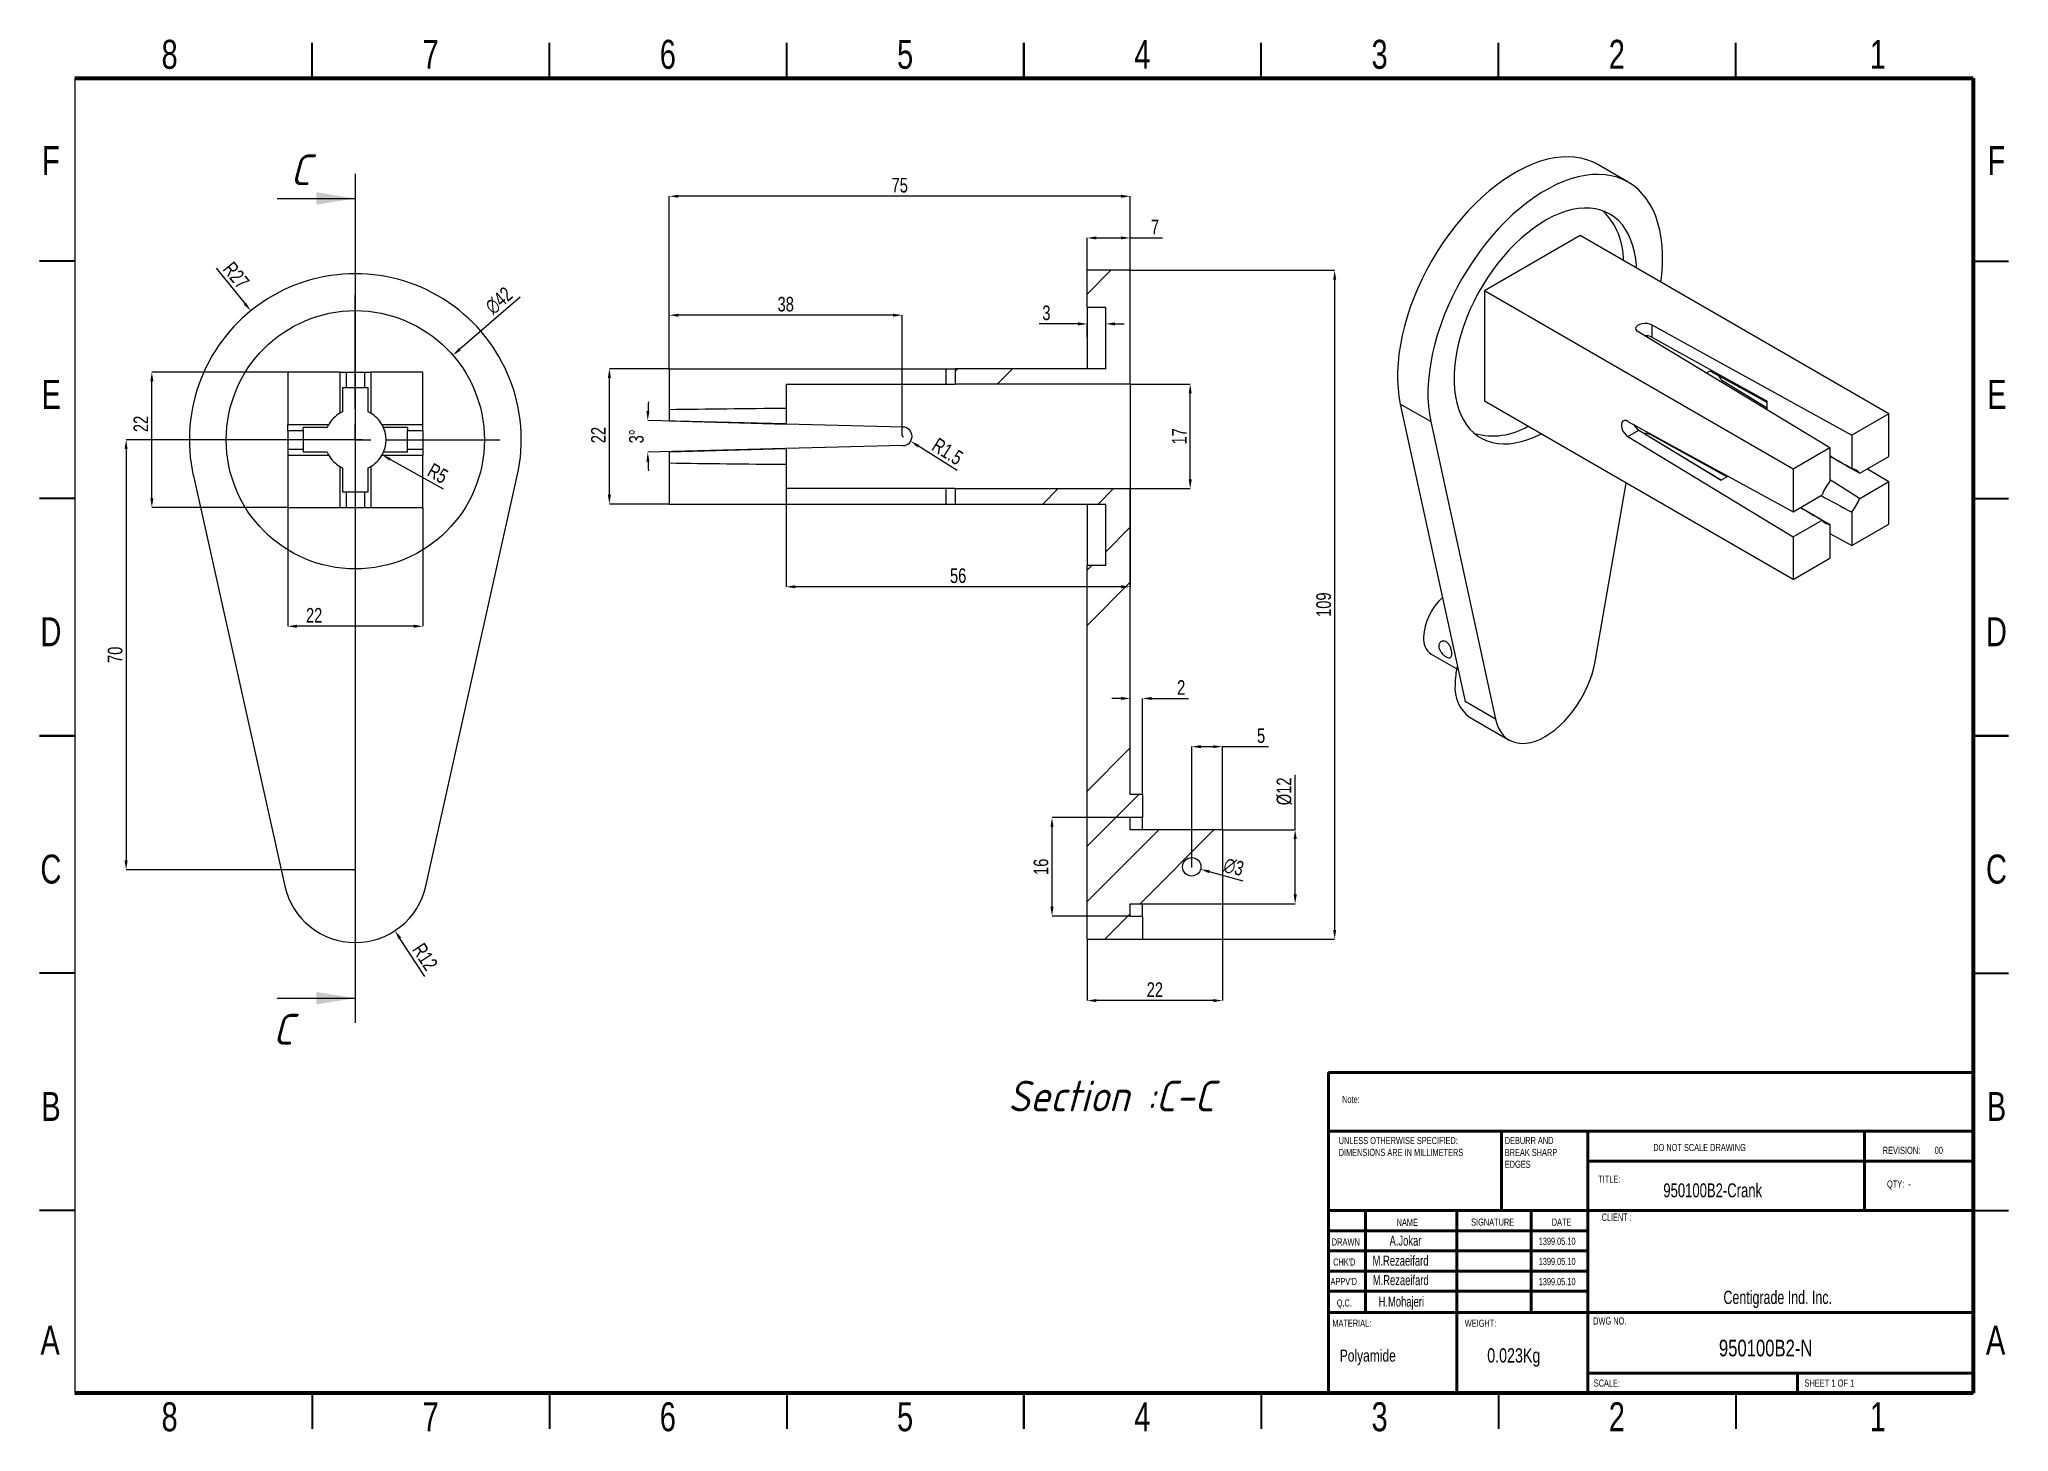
# Model space of a CAD drawing. Header units: millimetres. Extents: x 9379 to 9699, y 2898 to 3124.
import ezdxf

# ---------------------------------------------------------------- set-up
doc = ezdxf.new("R2010")
doc.units = ezdxf.units.MM
doc.linetypes.add('SLD-Solid', pattern=[0])
doc.styles.add('GENISO', font='geniso.shx', dxfattribs={"oblique": 15})
doc.styles.add('SLDTEXTSTYLE0', font='TXT', dxfattribs={"width": 0.75})
doc.styles.add('SLDTEXTSTYLE1', font='TXT', dxfattribs={"width": 0.686449})
doc.styles.add('SLDTEXTSTYLE2', font='TXT', dxfattribs={"width": 0.652778})
doc.styles.add('SLDTEXTSTYLE3', font='TXT', dxfattribs={"width": 0.6875})
doc.styles.add('SLDTEXTSTYLE4', font='TXT', dxfattribs={"width": 0.7})
doc.styles.add('SLDTEXTSTYLE5', font='TXT', dxfattribs={"width": 0.678571})
doc.dimstyles.new('SLDDIMSTYLE0', dxfattribs={"dimtxt": 2.38125, "dimasz": 1.5, "dimexe": 0, "dimexo": 0.0625, "dimgap": 0.595312, "dimtad": 1, "dimdec": 0, "dimrnd": 1e-09, "dimzin": 12, "dimdsep": 46, "dimtxsty": 'SLDTEXTSTYLE0', "dimcen": 0.09, "dimadec": 0, "dimazin": 3, "dimtfac": 1, "dimtdec": 0, "dimtofl": 0, "dimtmove": 0, "dimatfit": 3, "dimfxl": 1, "dimfrac": 2, "dimtolj": 1, "dimtzin": 12, "dimarcsym": 0})
pattern_1 = [(45, (9287.03, 2847.737), (-26.9408, 26.9408), []), (45, (9296.01, 2847.737), (-26.9408, 26.9408), []), (45, (9304.992, 2847.737), (-26.9408, 26.9408), []), (45, (9313.972, 2847.737), (-26.9408, 26.9408), [])]

msp = doc.modelspace()

# ---------------------------------------------------------------- texts
at = {"linetype": 'Continuous', "lineweight": 0}
for s, insert, char_height, attachment_point, style in [('8', (9399.71, 3124.09), 4.71, 2, 'SLDTEXTSTYLE0'), ('7', (9442.16, 3124.09), 4.71, 2, 'SLDTEXTSTYLE0'), ('6', (9480.76, 3124.09), 4.71, 2, 'SLDTEXTSTYLE0'), ('5', (9519.36, 3124.09), 4.71, 2, 'SLDTEXTSTYLE0'), ('4', (9557.95, 3124.09), 4.71, 2, 'SLDTEXTSTYLE0'), ('3', (9596.55, 3124.09), 4.71, 2, 'SLDTEXTSTYLE0'), ('2', (9635.15, 3124.09), 4.71, 2, 'SLDTEXTSTYLE0'), ('1', (9677.6, 3124.09), 4.71, 2, 'SLDTEXTSTYLE0'), ('F', (9380.4, 3106.81), 4.71, 2, 'SLDTEXTSTYLE0'), ('F', (9696.9, 3106.81), 4.71, 2, 'SLDTEXTSTYLE0'), ('E', (9380.46, 3068.79), 4.71, 2, 'SLDTEXTSTYLE0'), ('E', (9696.96, 3068.79), 4.71, 2, 'SLDTEXTSTYLE0'), ('D', (9380.4, 3030.19), 4.71, 2, 'SLDTEXTSTYLE0'), ('D', (9696.9, 3030.19), 4.71, 2, 'SLDTEXTSTYLE0'), ('C', (9380.4, 2991.6), 4.71, 2, 'SLDTEXTSTYLE0'), ('C', (9696.9, 2991.6), 4.71, 2, 'SLDTEXTSTYLE0'), ('B', (9380.42, 2953), 4.71, 2, 'SLDTEXTSTYLE0'), ('Note:', (9590.45, 2952.37), 1.158, 1, 'SLDTEXTSTYLE0'), ('B', (9696.91, 2953), 4.71, 2, 'SLDTEXTSTYLE0'), ('DO NOT SCALE DRAWING', (9641.07, 2944.55), 1.1579, 1, 'SLDTEXTSTYLE0'), ('REVISION:       00', (9678.39, 2944.09), 1.1579, 1, 'SLDTEXTSTYLE2'), ('TITLE:', (9632.12, 2939.4), 1.158, 1, 'SLDTEXTSTYLE0'), ('950100B2-Crank', (9642.71, 2938.14), 2.2695, 1, 'SLDTEXTSTYLE4'), ('QTY:  -', (9679.1, 2938.61), 1.158, 1, 'SLDTEXTSTYLE5'), ('NAME', (9599.32, 2932.37), 1.158, 1, 'SLDTEXTSTYLE0'), ('SIGNATURE', (9611.44, 2932.42), 1.158, 1, 'SLDTEXTSTYLE0'), ('DATE', (9624.56, 2932.42), 1.158, 1, 'SLDTEXTSTYLE0'), ('CLIENT :', (9632.69, 2933.24), 1.225, 1, 'SLDTEXTSTYLE4'), ('DRAWN', (9588.76, 2929.19), 1.158, 1, 'SLDTEXTSTYLE1'), ('A.Jokar', (9598.17, 2929.64), 1.634, 1, 'SLDTEXTSTYLE4'), ('1399.05.10', (9622.43, 2929.3), 1.158, 1, 'SLDTEXTSTYLE0'), ("CHK'D", (9588.99, 2925.93), 1.158, 1, 'SLDTEXTSTYLE0'), ('M.Rezaeifard', (9595.41, 2926.38), 1.6339, 1, 'SLDTEXTSTYLE4'), ('1399.05.10', (9622.43, 2926.02), 1.158, 1, 'SLDTEXTSTYLE0'), ("APPV'D", (9588.57, 2922.77), 1.158, 1, 'SLDTEXTSTYLE0'), ('M.Rezaeifard', (9595.44, 2923.22), 1.6339, 1, 'SLDTEXTSTYLE4'), ('1399.05.10', (9622.43, 2922.74), 1.158, 1, 'SLDTEXTSTYLE0'), ('Q.C.', (9589.58, 2919.26), 1.158, 1, 'SLDTEXTSTYLE0'), ('H.Mohajeri', (9596.39, 2919.72), 1.634, 1, 'SLDTEXTSTYLE4'), ('Centigrade Ind. Inc.', (9652.49, 2920.68), 2.1614, 1, 'SLDTEXTSTYLE4'), ('MATERIAL:', (9588.86, 2915.97), 1.158, 1, 'SLDTEXTSTYLE0'), ('WEIGHT:', (9610.41, 2915.97), 1.157, 1, 'SLDTEXTSTYLE0'), ('DWG NO.', (9631.3, 2916.34), 1.158, 1, 'SLDTEXTSTYLE0'), ('A', (9380.27, 2914.98), 4.71, 2, 'SLDTEXTSTYLE0'), ('950100B2-N', (9651.75, 2912.71), 2.702, 1, 'SLDTEXTSTYLE0'), ('A', (9696.76, 2914.98), 4.71, 2, 'SLDTEXTSTYLE0'), ('0.023Kg', (9614.06, 2911.32), 2.314, 1, 'SLDTEXTSTYLE0'), ('SCALE:', (9631.39, 2906.24), 1.158, 1, 'SLDTEXTSTYLE0'), ('SHEET 1 OF 1', (9665.67, 2906.24), 1.1579, 1, 'SLDTEXTSTYLE3'), ('8', (9399.71, 2902.54), 4.71, 2, 'SLDTEXTSTYLE0'), ('7', (9442.16, 2902.54), 4.71, 2, 'SLDTEXTSTYLE0'), ('6', (9480.76, 2902.54), 4.71, 2, 'SLDTEXTSTYLE0'), ('5', (9519.36, 2902.54), 4.71, 2, 'SLDTEXTSTYLE0'), ('4', (9557.95, 2902.54), 4.71, 2, 'SLDTEXTSTYLE0'), ('3', (9596.55, 2902.54), 4.71, 2, 'SLDTEXTSTYLE0'), ('2', (9635.15, 2902.54), 4.71, 2, 'SLDTEXTSTYLE0'), ('1', (9677.6, 2902.54), 4.71, 2, 'SLDTEXTSTYLE0')]:
    msp.add_mtext(s, dxfattribs=dict(at, insert=insert, char_height=char_height, attachment_point=attachment_point, style=style))
at = {"char_height": 5, "attachment_point": 5, "style": 'GENISO'}
for s, insert in [('C', (9420.95, 3102.95)), ('C', (9418.13, 2963.2)), ('Section :C-C', (9552.86, 2952.34))]:
    msp.add_mtext(s, dxfattribs=dict(at, insert=insert))
at = {"color": 7, "linetype": 'Continuous', "lineweight": 0, "insert": (9590.07, 2911.1), "char_height": 1.949, "attachment_point": 1, "style": 'SLDTEXTSTYLE0'}
msp.add_mtext('Polyamide', dxfattribs=at)

# ---------------------------------------------------------------- blocks, each defined once
blk = doc.blocks.new('SW_CENTERMARKSYMBOL_1')
at = {"color": 0, "linetype": 'SLD-Solid', "lineweight": 0}
for p, q in [((0, 2.5), (0, 11.75)), ((-2.5, 0), (-11.75, 0)), ((0, 0), (-1.25, 0)), ((0, 0), (0, 1.25)), ((0, 0), (0, -1.25)), ((0, 0), (1.25, 0)), ((2.5, 0), (11.75, 0)), ((0, -2.5), (0, -11.75))]:
    blk.add_line(p, q, dxfattribs=at)
blk = doc.blocks.new('SW_NOTE_62')
at = {"color": 0, "linetype": 'Continuous', "lineweight": 0, "char_height": 1.5, "attachment_point": 1, "style": 'SLDTEXTSTYLE0'}
for s, insert in [('UNLESS OTHERWISE SPECIFIED:', (0, 1.93)), ('DIMENSIONS ARE IN MILLIMETERS', (0, -0.57))]:
    blk.add_mtext(s, dxfattribs=dict(at, insert=insert))
blk = doc.blocks.new('SW_NOTE_63')
at = {"color": 0, "linetype": 'Continuous', "lineweight": 0, "char_height": 1.5, "attachment_point": 1, "style": 'SLDTEXTSTYLE0'}
for s, insert in [('DEBURR AND', (0, 1.93)), ('BREAK SHARP', (0, -0.57)), ('EDGES', (0, -3.07))]:
    blk.add_mtext(s, dxfattribs=dict(at, insert=insert))
blk = doc.blocks.new('*D37')
at = {"color": 0, "lineweight": -2, "transparency": 16777216}
for p, q in [((9480.99, 3070.68), (9480.99, 3098.65)), ((9554.49, 3098.65), (9482.49, 3098.65)), ((9555.99, 3086.68), (9555.99, 3098.65))]:
    blk.add_line(p, q, dxfattribs=at)
at = {"color": 0, "transparency": 16777216}
for points in [[(9482.49, 3098.9), (9482.49, 3098.4), (9480.99, 3098.65)], [(9554.49, 3098.9), (9554.49, 3098.4), (9555.99, 3098.65)]]:
    blk.add_solid(points, dxfattribs=at)
at = {"layer": 'Defpoints', "color": 0, "transparency": 16777216}
for p in [(9480.99, 3098.65), (9555.99, 3086.61), (9480.99, 3070.61)]:
    blk.add_point(p, dxfattribs=at)
at = {"color": 0, "transparency": 16777216, "insert": (9518.49, 3100.44), "char_height": 2.381, "attachment_point": 5, "style": 'SLDTEXTSTYLE0'}
blk.add_mtext('\\A1;75', dxfattribs=at)
blk = doc.blocks.new('*D38')
at = {"color": 0, "lineweight": -2, "transparency": 16777216}
for p, q in [((9556.05, 3086.61), (9589.24, 3086.61)), ((9589.24, 3085.11), (9589.24, 2979.36)), ((9558.05, 2977.86), (9589.24, 2977.86))]:
    blk.add_line(p, q, dxfattribs=at)
at = {"color": 0, "transparency": 16777216}
for points in [[(9588.99, 3085.11), (9589.49, 3085.11), (9589.24, 3086.61)], [(9588.99, 2979.36), (9589.49, 2979.36), (9589.24, 2977.86)]]:
    blk.add_solid(points, dxfattribs=at)
at = {"layer": 'Defpoints', "color": 0, "transparency": 16777216}
for p in [(9555.99, 3086.61), (9557.99, 2977.86), (9589.24, 2977.86)]:
    blk.add_point(p, dxfattribs=at)
at = {"color": 0, "transparency": 16777216, "insert": (9587.46, 3032.24), "char_height": 2.381, "attachment_point": 5, "rotation": 90, "style": 'SLDTEXTSTYLE0'}
blk.add_mtext('\\A1;109', dxfattribs=at)
blk = doc.blocks.new('*D39')
at = {"color": 0, "lineweight": -2, "transparency": 16777216}
for p, q in [((9480.92, 3070.61), (9471.25, 3070.61)), ((9471.25, 3050.11), (9471.25, 3069.11)), ((9480.92, 3048.61), (9471.25, 3048.61))]:
    blk.add_line(p, q, dxfattribs=at)
at = {"color": 0, "transparency": 16777216}
for points in [[(9471, 3069.11), (9471.5, 3069.11), (9471.25, 3070.61)], [(9471, 3050.11), (9471.5, 3050.11), (9471.25, 3048.61)]]:
    blk.add_solid(points, dxfattribs=at)
at = {"layer": 'Defpoints', "color": 0, "transparency": 16777216}
for p in [(9471.25, 3070.61), (9480.99, 3070.61), (9480.99, 3048.61)]:
    blk.add_point(p, dxfattribs=at)
at = {"color": 0, "transparency": 16777216, "insert": (9469.46, 3059.82), "char_height": 2.381, "attachment_point": 5, "rotation": 90, "style": 'SLDTEXTSTYLE0'}
blk.add_mtext('\\A1;22', dxfattribs=at)
blk = doc.blocks.new('*D40')
at = {"color": 0, "lineweight": -2, "transparency": 16777216}
for p, q in [((9456.72, 3082.27), (9446.92, 3073.78)), ((9429.83, 3059.05), (9430.01, 3059.05)), ((9429.92, 3058.96), (9429.92, 3059.14))]:
    blk.add_line(p, q, dxfattribs=at)
at = {"color": 0, "transparency": 16777216}
blk.add_solid([(9446.76, 3073.97), (9447.09, 3073.59), (9445.79, 3072.8)], dxfattribs=at)
at = {"layer": 'Defpoints', "color": 0, "transparency": 16777216}
for p in [(9445.79, 3072.8), (9414.05, 3045.3)]:
    blk.add_point(p, dxfattribs=at)
at = {"color": 0, "transparency": 16777216, "insert": (9453.3, 3081.67), "char_height": 2.381, "attachment_point": 5, "rotation": 40.9049, "style": 'SLDTEXTSTYLE0'}
blk.add_mtext('\\A1;∅42', dxfattribs=at)
blk = doc.blocks.new('*D41')
at = {"color": 0, "lineweight": -2, "transparency": 16777216}
for p, q in [((9547.49, 3077.9), (9541.16, 3077.9)), ((9548.99, 3075.68), (9548.99, 3077.9)), ((9551.99, 3075.68), (9551.99, 3077.9)), ((9553.49, 3077.9), (9554.99, 3077.9))]:
    blk.add_line(p, q, dxfattribs=at)
at = {"color": 0, "transparency": 16777216}
for points in [[(9547.49, 3078.15), (9547.49, 3077.65), (9548.99, 3077.9)], [(9553.49, 3078.15), (9553.49, 3077.65), (9551.99, 3077.9)]]:
    blk.add_solid(points, dxfattribs=at)
at = {"layer": 'Defpoints', "color": 0, "transparency": 16777216}
for p in [(9548.99, 3077.9), (9548.99, 3075.61), (9551.99, 3075.61)]:
    blk.add_point(p, dxfattribs=at)
at = {"color": 0, "transparency": 16777216, "insert": (9542.35, 3079.68), "char_height": 2.381, "attachment_point": 5, "style": 'SLDTEXTSTYLE0'}
blk.add_mtext('\\A1;3', dxfattribs=at)
blk = doc.blocks.new('*D42')
at = {"color": 0, "lineweight": -2, "transparency": 16777216}
for p, q in [((9548.99, 3086.68), (9548.99, 3091.88)), ((9550.49, 3091.88), (9554.49, 3091.88)), ((9555.99, 3086.68), (9555.99, 3091.88)), ((9555.99, 3091.88), (9561.21, 3091.88))]:
    blk.add_line(p, q, dxfattribs=at)
at = {"color": 0, "transparency": 16777216}
for points in [[(9550.49, 3092.13), (9550.49, 3091.63), (9548.99, 3091.88)], [(9554.49, 3092.13), (9554.49, 3091.63), (9555.99, 3091.88)]]:
    blk.add_solid(points, dxfattribs=at)
at = {"layer": 'Defpoints', "color": 0, "transparency": 16777216}
for p in [(9548.99, 3091.88), (9548.99, 3086.61), (9555.99, 3086.61)]:
    blk.add_point(p, dxfattribs=at)
at = {"color": 0, "transparency": 16777216, "insert": (9560.02, 3093.67), "char_height": 2.381, "attachment_point": 5, "style": 'SLDTEXTSTYLE0'}
blk.add_mtext('\\A1;7', dxfattribs=at)
blk = doc.blocks.new('*D43')
at = {"color": 0, "lineweight": -2, "transparency": 16777216}
for p, q in [((9556.05, 3068.11), (9565.74, 3068.11)), ((9565.74, 3052.61), (9565.74, 3066.61)), ((9556.05, 3051.11), (9565.74, 3051.11))]:
    blk.add_line(p, q, dxfattribs=at)
at = {"color": 0, "transparency": 16777216}
for points in [[(9565.49, 3066.61), (9565.99, 3066.61), (9565.74, 3068.11)], [(9565.49, 3052.61), (9565.99, 3052.61), (9565.74, 3051.11)]]:
    blk.add_solid(points, dxfattribs=at)
at = {"layer": 'Defpoints', "color": 0, "transparency": 16777216}
for p in [(9555.99, 3068.11), (9565.74, 3068.11), (9555.99, 3051.11)]:
    blk.add_point(p, dxfattribs=at)
at = {"color": 0, "transparency": 16777216, "insert": (9563.96, 3059.61), "char_height": 2.381, "attachment_point": 5, "rotation": 90, "style": 'SLDTEXTSTYLE0'}
blk.add_mtext('\\A1;17', dxfattribs=at)
blk = doc.blocks.new('*D44')
at = {"color": 0, "lineweight": -2, "transparency": 16777216}
for p, q in [((9582.82, 2995.61), (9582.82, 3004.56)), ((9571.05, 2995.61), (9582.82, 2995.61)), ((9582.82, 2985.11), (9582.82, 2994.11)), ((9571.05, 2983.61), (9582.82, 2983.61))]:
    blk.add_line(p, q, dxfattribs=at)
at = {"color": 0, "transparency": 16777216}
for points in [[(9582.57, 2994.11), (9583.07, 2994.11), (9582.82, 2995.61)], [(9582.57, 2985.11), (9583.07, 2985.11), (9582.82, 2983.61)]]:
    blk.add_solid(points, dxfattribs=at)
at = {"layer": 'Defpoints', "color": 0, "transparency": 16777216}
for p in [(9570.99, 2995.61), (9582.82, 2995.61), (9570.99, 2983.61)]:
    blk.add_point(p, dxfattribs=at)
at = {"color": 0, "transparency": 16777216, "insert": (9581.04, 3001.88), "char_height": 2.381, "attachment_point": 5, "rotation": 90, "style": 'SLDTEXTSTYLE0'}
blk.add_mtext('\\A1;%%C12', dxfattribs=at)
blk = doc.blocks.new('*D45')
at = {"color": 0, "lineweight": -2, "transparency": 16777216}
for p, q in [((9554.49, 3016.99), (9552.99, 3016.99)), ((9555.99, 3003.39), (9555.99, 3016.99)), ((9557.99, 3001.43), (9557.99, 3016.99)), ((9559.49, 3016.99), (9565.46, 3016.99))]:
    blk.add_line(p, q, dxfattribs=at)
at = {"color": 0, "transparency": 16777216}
for points in [[(9554.49, 3017.24), (9554.49, 3016.74), (9555.99, 3016.99)], [(9559.49, 3017.24), (9559.49, 3016.74), (9557.99, 3016.99)]]:
    blk.add_solid(points, dxfattribs=at)
at = {"layer": 'Defpoints', "color": 0, "transparency": 16777216}
for p in [(9555.99, 3016.99), (9555.99, 3003.33), (9557.99, 3001.36)]:
    blk.add_point(p, dxfattribs=at)
at = {"color": 0, "transparency": 16777216, "insert": (9564.27, 3018.77), "char_height": 2.381, "attachment_point": 5, "style": 'SLDTEXTSTYLE0'}
blk.add_mtext('\\A1;2', dxfattribs=at)
blk = doc.blocks.new('*D46')
at = {"color": 0, "lineweight": -2, "transparency": 16777216}
for p, q in [((9555.92, 2997.61), (9543.26, 2997.61)), ((9543.26, 2983.11), (9543.26, 2996.11)), ((9555.92, 2981.61), (9543.26, 2981.61))]:
    blk.add_line(p, q, dxfattribs=at)
at = {"color": 0, "transparency": 16777216}
for points in [[(9543.01, 2996.11), (9543.51, 2996.11), (9543.26, 2997.61)], [(9543.01, 2983.11), (9543.51, 2983.11), (9543.26, 2981.61)]]:
    blk.add_solid(points, dxfattribs=at)
at = {"layer": 'Defpoints', "color": 0, "transparency": 16777216}
for p in [(9543.26, 2997.61), (9555.99, 2997.61), (9555.99, 2981.61)]:
    blk.add_point(p, dxfattribs=at)
at = {"color": 0, "transparency": 16777216, "insert": (9541.47, 2989.61), "char_height": 2.381, "attachment_point": 5, "rotation": 90, "style": 'SLDTEXTSTYLE0'}
blk.add_mtext('\\A1;16', dxfattribs=at)
blk = doc.blocks.new('*D47')
at = {"color": 0, "lineweight": -2, "transparency": 16777216}
for p, q in [((9565.99, 2989.68), (9565.99, 3009.15)), ((9567.49, 3009.15), (9569.49, 3009.15)), ((9570.99, 2995.68), (9570.99, 3009.15)), ((9570.99, 3009.15), (9578.46, 3009.15))]:
    blk.add_line(p, q, dxfattribs=at)
at = {"color": 0, "transparency": 16777216}
for points in [[(9567.49, 3009.4), (9567.49, 3008.9), (9565.99, 3009.15)], [(9569.49, 3009.4), (9569.49, 3008.9), (9570.99, 3009.15)]]:
    blk.add_solid(points, dxfattribs=at)
at = {"layer": 'Defpoints', "color": 0, "transparency": 16777216}
for p in [(9570.99, 3009.15), (9570.99, 2995.61), (9565.99, 2989.61)]:
    blk.add_point(p, dxfattribs=at)
at = {"color": 0, "transparency": 16777216, "insert": (9577.27, 3010.93), "char_height": 2.381, "attachment_point": 5, "style": 'SLDTEXTSTYLE0'}
blk.add_mtext('\\A1;5', dxfattribs=at)
blk = doc.blocks.new('*D48')
at = {"color": 0, "lineweight": -2, "transparency": 16777216}
for p, q in [((9565.9, 2989.61), (9566.08, 2989.61)), ((9565.99, 2989.52), (9565.99, 2989.7)), ((9574.34, 2987.3), (9568.88, 2988.81))]:
    blk.add_line(p, q, dxfattribs=at)
at = {"color": 0, "transparency": 16777216}
blk.add_solid([(9568.94, 2989.05), (9568.81, 2988.57), (9567.43, 2989.21)], dxfattribs=at)
at = {"layer": 'Defpoints', "color": 0, "transparency": 16777216}
for p in [(9564.54, 2990.02), (9567.43, 2989.21)]:
    blk.add_point(p, dxfattribs=at)
at = {"color": 0, "transparency": 16777216, "insert": (9572.81, 2989.58), "char_height": 2.381, "attachment_point": 5, "rotation": 344.5039, "style": 'SLDTEXTSTYLE0'}
blk.add_mtext('\\A1;∅3', dxfattribs=at)
blk = doc.blocks.new('*D49')
at = {"color": 0, "lineweight": -2, "transparency": 16777216}
for p, q in [((9418.86, 3070.05), (9396.82, 3070.05)), ((9396.82, 3049.55), (9396.82, 3068.55)), ((9418.86, 3048.05), (9396.82, 3048.05))]:
    blk.add_line(p, q, dxfattribs=at)
at = {"color": 0, "transparency": 16777216}
for points in [[(9396.57, 3068.55), (9397.07, 3068.55), (9396.82, 3070.05)], [(9396.57, 3049.55), (9397.07, 3049.55), (9396.82, 3048.05)]]:
    blk.add_solid(points, dxfattribs=at)
at = {"layer": 'Defpoints', "color": 0, "transparency": 16777216}
for p in [(9396.82, 3070.05), (9418.92, 3070.05), (9418.92, 3048.05)]:
    blk.add_point(p, dxfattribs=at)
at = {"color": 0, "transparency": 16777216, "insert": (9395.03, 3061.63), "char_height": 2.381, "attachment_point": 5, "rotation": 90, "style": 'SLDTEXTSTYLE0'}
blk.add_mtext('\\A1;22', dxfattribs=at)
blk = doc.blocks.new('*D50')
at = {"color": 0, "lineweight": -2, "transparency": 16777216}
for p, q in [((9418.92, 3047.99), (9418.92, 3028.73)), ((9440.92, 3047.99), (9440.92, 3028.73)), ((9439.42, 3028.73), (9420.42, 3028.73))]:
    blk.add_line(p, q, dxfattribs=at)
at = {"color": 0, "transparency": 16777216}
for points in [[(9420.42, 3028.98), (9420.42, 3028.48), (9418.92, 3028.73)], [(9439.42, 3028.98), (9439.42, 3028.48), (9440.92, 3028.73)]]:
    blk.add_solid(points, dxfattribs=at)
at = {"layer": 'Defpoints', "color": 0, "transparency": 16777216}
for p in [(9418.92, 3048.05), (9440.92, 3048.05), (9418.92, 3028.73)]:
    blk.add_point(p, dxfattribs=at)
at = {"color": 0, "transparency": 16777216, "insert": (9423.22, 3030.51), "char_height": 2.381, "attachment_point": 5, "style": 'SLDTEXTSTYLE0'}
blk.add_mtext('\\A1;22', dxfattribs=at)
blk = doc.blocks.new('*D51')
at = {"color": 0, "lineweight": -2, "transparency": 16777216}
for p, q in [((9499.99, 3051.05), (9499.99, 3035.15)), ((9555.99, 3051.05), (9555.99, 3035.15)), ((9554.49, 3035.15), (9501.49, 3035.15))]:
    blk.add_line(p, q, dxfattribs=at)
at = {"color": 0, "transparency": 16777216}
for points in [[(9501.49, 3035.4), (9501.49, 3034.9), (9499.99, 3035.15)], [(9554.49, 3035.4), (9554.49, 3034.9), (9555.99, 3035.15)]]:
    blk.add_solid(points, dxfattribs=at)
at = {"layer": 'Defpoints', "color": 0, "transparency": 16777216}
for p in [(9499.99, 3051.11), (9555.99, 3051.11), (9499.99, 3035.15)]:
    blk.add_point(p, dxfattribs=at)
at = {"color": 0, "transparency": 16777216, "insert": (9527.99, 3036.94), "char_height": 2.381, "attachment_point": 5, "style": 'SLDTEXTSTYLE0'}
blk.add_mtext('\\A1;56', dxfattribs=at)
blk = doc.blocks.new('*D52')
at = {"color": 0, "lineweight": -2, "transparency": 16777216}
for p, q in [((9499.92, 3061.62), (9477.48, 3062.21)), ((9499.92, 3057.61), (9477.48, 3057.02))]:
    blk.add_line(p, q, dxfattribs=at)
for start, end in [(176.7482, 177.6204), (182.3796, 183.2518)]:
    blk.add_arc((9575.99, 3059.61), 98.54, start, end, dxfattribs=at)
at = {"color": 0, "transparency": 16777216}
for points in [[(9477.78, 3063.7), (9477.28, 3063.71), (9477.48, 3062.21)], [(9477.28, 3055.51), (9477.78, 3055.53), (9477.48, 3057.02)]]:
    blk.add_solid(points, dxfattribs=at)
at = {"layer": 'Defpoints', "color": 0, "transparency": 16777216}
for p in [(9477.45, 3060.48), (9499.99, 3061.61), (9518.99, 3061.11), (9499.99, 3057.61), (9518.99, 3058.11)]:
    blk.add_point(p, dxfattribs=at)
at = {"color": 0, "transparency": 16777216, "insert": (9475.66, 3059.61), "char_height": 2.381, "attachment_point": 5, "rotation": 90, "style": 'SLDTEXTSTYLE0'}
blk.add_mtext('\\A1;3°', dxfattribs=at)
blk = doc.blocks.new('*D53')
at = {"color": 0, "lineweight": -2, "transparency": 16777216}
for p, q in [((9518.9, 3059.61), (9519.08, 3059.61)), ((9518.99, 3059.52), (9518.99, 3059.7)), ((9527.84, 3054.06), (9521.53, 3058.02))]:
    blk.add_line(p, q, dxfattribs=at)
at = {"color": 0, "transparency": 16777216}
blk.add_solid([(9521.66, 3058.23), (9521.39, 3057.81), (9520.26, 3058.82)], dxfattribs=at)
at = {"layer": 'Defpoints', "color": 0, "transparency": 16777216}
for p in [(9518.99, 3059.61), (9520.26, 3058.82)]:
    blk.add_point(p, dxfattribs=at)
at = {"color": 0, "transparency": 16777216, "insert": (9526.27, 3057.15), "char_height": 2.381, "attachment_point": 5, "rotation": 327.8831, "style": 'SLDTEXTSTYLE0'}
blk.add_mtext('\\A1;R1.5', dxfattribs=at)
blk = doc.blocks.new('*D54')
at = {"color": 0, "lineweight": -2, "transparency": 16777216}
for p, q in [((9480.99, 3070.68), (9480.99, 3079.31)), ((9517.4, 3079.31), (9482.49, 3079.31)), ((9518.9, 3059.68), (9518.9, 3079.31))]:
    blk.add_line(p, q, dxfattribs=at)
at = {"color": 0, "transparency": 16777216}
for points in [[(9482.49, 3079.56), (9482.49, 3079.06), (9480.99, 3079.31)], [(9517.4, 3079.56), (9517.4, 3079.06), (9518.9, 3079.31)]]:
    blk.add_solid(points, dxfattribs=at)
at = {"layer": 'Defpoints', "color": 0, "transparency": 16777216}
for p in [(9480.99, 3079.31), (9480.99, 3070.61), (9518.9, 3059.61)]:
    blk.add_point(p, dxfattribs=at)
at = {"color": 0, "transparency": 16777216, "insert": (9499.94, 3081.09), "char_height": 2.381, "attachment_point": 5, "style": 'SLDTEXTSTYLE0'}
blk.add_mtext('\\A1;38', dxfattribs=at)
blk = doc.blocks.new('*D55')
at = {"color": 0, "lineweight": -2, "transparency": 16777216}
for p, q in [((9570.99, 2983.55), (9570.99, 2967.86)), ((9548.99, 2977.8), (9548.99, 2967.86)), ((9569.49, 2967.86), (9550.49, 2967.86))]:
    blk.add_line(p, q, dxfattribs=at)
at = {"color": 0, "transparency": 16777216}
for points in [[(9550.49, 2968.11), (9550.49, 2967.61), (9548.99, 2967.86)], [(9569.49, 2968.11), (9569.49, 2967.61), (9570.99, 2967.86)]]:
    blk.add_solid(points, dxfattribs=at)
at = {"layer": 'Defpoints', "color": 0, "transparency": 16777216}
for p in [(9570.99, 2983.61), (9548.99, 2977.86), (9548.99, 2967.86)]:
    blk.add_point(p, dxfattribs=at)
at = {"color": 0, "transparency": 16777216, "insert": (9559.99, 2969.64), "char_height": 2.381, "attachment_point": 5, "style": 'SLDTEXTSTYLE0'}
blk.add_mtext('\\A1;22', dxfattribs=at)
blk = doc.blocks.new('*D56')
at = {"color": 0, "lineweight": -2, "transparency": 16777216}
for p, q in [((9429.83, 3059.05), (9430.01, 3059.05)), ((9429.92, 3058.96), (9429.92, 3059.14)), ((9444.28, 3051), (9435.59, 3055.87))]:
    blk.add_line(p, q, dxfattribs=at)
blk.add_arc((9429.92, 3059.05), 5, 330.7384, 29.2838, dxfattribs=at)
at = {"color": 0, "transparency": 16777216}
blk.add_solid([(9435.71, 3056.09), (9435.47, 3055.65), (9434.28, 3056.6)], dxfattribs=at)
at = {"layer": 'Defpoints', "color": 0, "transparency": 16777216}
for p in [(9429.92, 3059.05), (9434.28, 3056.6)]:
    blk.add_point(p, dxfattribs=at)
at = {"color": 0, "transparency": 16777216, "insert": (9443.33, 3053.58), "char_height": 2.381, "attachment_point": 5, "rotation": 330.7384, "style": 'SLDTEXTSTYLE0'}
blk.add_mtext('\\A1;R5', dxfattribs=at)
blk = doc.blocks.new('*D57')
at = {"color": 0, "lineweight": -2, "transparency": 16777216}
for p, q in [((9407.28, 3086.97), (9411.97, 3081.19)), ((9429.83, 3059.05), (9430.01, 3059.05)), ((9429.92, 3058.96), (9429.92, 3059.14))]:
    blk.add_line(p, q, dxfattribs=at)
at = {"color": 0, "transparency": 16777216}
blk.add_solid([(9412.16, 3081.34), (9411.78, 3081.03), (9412.91, 3080.02)], dxfattribs=at)
at = {"layer": 'Defpoints', "color": 0, "transparency": 16777216}
for p in [(9412.91, 3080.02), (9429.92, 3059.05)]:
    blk.add_point(p, dxfattribs=at)
at = {"color": 0, "transparency": 16777216, "insert": (9410.54, 3085.79), "char_height": 2.381, "attachment_point": 5, "rotation": 309.0352, "style": 'SLDTEXTSTYLE0'}
blk.add_mtext('\\A1;R27', dxfattribs=at)
blk = doc.blocks.new('*D58')
at = {"color": 0, "lineweight": -2, "transparency": 16777216}
for p, q in [((9429.83, 2989.05), (9430.01, 2989.05)), ((9429.92, 2988.96), (9429.92, 2989.14)), ((9441.24, 2971.76), (9437.18, 2977.96))]:
    blk.add_line(p, q, dxfattribs=at)
at = {"color": 0, "transparency": 16777216}
blk.add_solid([(9437.39, 2978.1), (9436.97, 2977.83), (9436.36, 2979.22)], dxfattribs=at)
at = {"layer": 'Defpoints', "color": 0, "transparency": 16777216}
for p in [(9429.92, 2989.05), (9436.36, 2979.22)]:
    blk.add_point(p, dxfattribs=at)
at = {"color": 0, "transparency": 16777216, "insert": (9441.27, 2974.98), "char_height": 2.381, "attachment_point": 5, "rotation": 303.2154, "style": 'SLDTEXTSTYLE0'}
blk.add_mtext('\\A1;R12', dxfattribs=at)
blk = doc.blocks.new('*D59')
at = {"color": 0, "lineweight": -2, "transparency": 16777216}
for p, q in [((9431.11, 3059.05), (9392.63, 3059.05)), ((9392.63, 3057.55), (9392.63, 2990.64)), ((9429.86, 2989.14), (9392.63, 2989.14))]:
    blk.add_line(p, q, dxfattribs=at)
at = {"color": 0, "transparency": 16777216}
for points in [[(9392.38, 3057.55), (9392.88, 3057.55), (9392.63, 3059.05)], [(9392.38, 2990.64), (9392.88, 2990.64), (9392.63, 2989.14)]]:
    blk.add_solid(points, dxfattribs=at)
at = {"layer": 'Defpoints', "color": 0, "transparency": 16777216}
for p in [(9431.17, 3059.05), (9392.63, 2989.14), (9429.92, 2989.14)]:
    blk.add_point(p, dxfattribs=at)
at = {"color": 0, "transparency": 16777216, "insert": (9390.85, 3024.09), "char_height": 2.381, "attachment_point": 5, "rotation": 90, "style": 'SLDTEXTSTYLE0'}
blk.add_mtext('\\A1;70', dxfattribs=at)

# ---------------------------------------------------------------- dimensions: what is measured, and where the dimension line sits
for base, p1, p2, picture, middle in [((9480.99, 3098.65), (9555.99, 3086.61), (9480.99, 3070.61), '*D37', (9518.49, 3100.44)), ((9480.99, 3079.31), (9518.9, 3059.61), (9480.99, 3070.61), '*D54', (9499.94, 3081.09)), ((9499.99, 3035.15), (9555.99, 3051.11), (9499.99, 3051.11), '*D51', (9527.99, 3036.94)), ((9548.99, 2967.86), (9570.99, 2983.61), (9548.99, 2977.86), '*D55', (9559.99, 2969.64))]:
    dim = msp.add_linear_dim(base=base, p1=p1, p2=p2, dimstyle='SLDDIMSTYLE0')
    dim.commit()
    dim.dimension.update_dxf_attribs({"geometry": picture, "text_midpoint": middle})
for base, p1, p2, picture, middle in [((9548.99, 3091.88), (9555.99, 3086.61), (9548.99, 3086.61), '*D42', (9560.02, 3091.88)), ((9548.99, 3077.9), (9551.99, 3075.61), (9548.99, 3075.61), '*D41', (9542.35, 3077.9)), ((9418.92, 3028.73), (9440.92, 3048.05), (9418.92, 3048.05), '*D50', (9423.22, 3028.73)), ((9555.99, 3016.99), (9557.99, 3001.36), (9555.99, 3003.33), '*D45', (9564.27, 3016.99)), ((9570.99, 3009.15), (9565.99, 2989.61), (9570.99, 2995.61), '*D47', (9577.27, 3009.15))]:
    dim = msp.add_linear_dim(base=base, p1=p1, p2=p2, dimstyle='SLDDIMSTYLE0')
    dim.commit()
    dim.dimension.update_dxf_attribs({"geometry": picture, "text_midpoint": middle, "dimtype": 160})
dim = msp.add_radius_dim(center=(9429.92, 3059.05), mpoint=(9412.91, 3080.02), dimstyle='SLDDIMSTYLE0')
dim.commit()
dim.dimension.update_dxf_attribs({"geometry": '*D57', "text_midpoint": (9410.54, 3085.79)})
dim = msp.add_diameter_dim_2p(p1=(9414.05, 3045.3), p2=(9445.79, 3072.8), dimstyle='SLDDIMSTYLE0')
dim.commit()
dim.dimension.update_dxf_attribs({"geometry": '*D40', "text_midpoint": (9454.47, 3080.32), "dimtype": 163})
for base, p1, p2, picture, middle in [((9589.24, 2977.86), (9555.99, 3086.61), (9557.99, 2977.86), '*D38', (9587.46, 3032.24)), ((9565.74, 3068.11), (9555.99, 3051.11), (9555.99, 3068.11), '*D43', (9563.96, 3059.61)), ((9392.63, 2989.14), (9431.17, 3059.05), (9429.92, 2989.14), '*D59', (9390.85, 3024.09)), ((9543.26, 2997.61), (9555.99, 2981.61), (9555.99, 2997.61), '*D46', (9541.47, 2989.61))]:
    dim = msp.add_linear_dim(base=base, p1=p1, p2=p2, angle=90, dimstyle='SLDDIMSTYLE0')
    dim.commit()
    dim.dimension.update_dxf_attribs({"geometry": picture, "text_midpoint": middle})
for base, p1, p2, picture, middle in [((9396.82, 3070.05), (9418.92, 3048.05), (9418.92, 3070.05), '*D49', (9396.82, 3061.63)), ((9471.25, 3070.61), (9480.99, 3048.61), (9480.99, 3070.61), '*D39', (9471.25, 3059.82))]:
    dim = msp.add_linear_dim(base=base, p1=p1, p2=p2, angle=90, dimstyle='SLDDIMSTYLE0')
    dim.commit()
    dim.dimension.update_dxf_attribs({"geometry": picture, "text_midpoint": middle, "dimtype": 160})
dim = msp.add_angular_dim_2l(base=(9477.45, 3060.48), line1=((9518.99, 3058.11), (9499.99, 3057.61)), line2=((9518.99, 3061.11), (9499.99, 3061.61)), dimstyle='SLDDIMSTYLE0')
dim.commit()
dim.dimension.update_dxf_attribs({"geometry": '*D52', "text_midpoint": (9475.66, 3059.61)})
for center, mpoint, picture, middle in [((9429.92, 3059.05), (9434.28, 3056.6), '*D56', (9442.46, 3052.02)), ((9429.92, 2989.05), (9436.36, 2979.22), '*D58', (9439.77, 2974))]:
    dim = msp.add_radius_dim(center=center, mpoint=mpoint, dimstyle='SLDDIMSTYLE0')
    dim.commit()
    dim.dimension.update_dxf_attribs({"geometry": picture, "text_midpoint": middle, "dimtype": 164})
dim = msp.add_radius_dim(center=(9518.99, 3059.61), mpoint=(9520.26, 3058.82), text='R1.5', dimstyle='SLDDIMSTYLE0')
dim.commit()
dim.dimension.update_dxf_attribs({"geometry": '*D53', "text_midpoint": (9526.27, 3057.15)})
dim = msp.add_linear_dim(base=(9582.82, 2995.61), p1=(9570.99, 2983.61), p2=(9570.99, 2995.61), angle=90, text='%%C<>', dimstyle='SLDDIMSTYLE0')
dim.commit()
dim.dimension.update_dxf_attribs({"geometry": '*D44', "text_midpoint": (9582.82, 3001.88), "dimtype": 160})
dim = msp.add_diameter_dim_2p(p1=(9564.54, 2990.02), p2=(9567.43, 2989.21), dimstyle='SLDDIMSTYLE0')
dim.commit()
dim.dimension.update_dxf_attribs({"geometry": '*D48', "text_midpoint": (9572.81, 2989.58)})

# ---------------------------------------------------------------- hatches: boundary and pattern name
at = {"lineweight": 18}
h = msp.add_hatch(dxfattribs=at)
h.set_pattern_fill('ANSI34', color=256, scale=2, style=0)
h.set_pattern_definition(pattern_1)
h.paths.add_polyline_path([(9555.99, 3068.11), (9555.99, 3086.61), (9548.99, 3086.61), (9548.99, 3080.61), (9551.99, 3080.61), (9551.99, 3070.61), (9527.5, 3070.61), (9527.5, 3068.11)], flags=0)
h = msp.add_hatch(dxfattribs=at)
h.set_pattern_fill('ANSI34', color=256, scale=2, style=0)
h.set_pattern_definition(pattern_1)
h.paths.add_polyline_path([(9570.99, 2983.61), (9570.99, 2995.61), (9555.99, 2995.61), (9555.99, 2997.61), (9557.99, 2997.61), (9557.99, 3001.36), (9555.99, 3001.36), (9555.99, 3051.11), (9527.5, 3051.11), (9527.5, 3048.61), (9551.99, 3048.61), (9551.99, 3038.61), (9548.99, 3038.61), (9548.99, 2977.86), (9557.99, 2977.86), (9557.99, 2981.61), (9555.99, 2981.61), (9555.99, 2983.61)], flags=0)
edge = h.paths.add_edge_path(flags=0)
edge.add_arc((9565.99, 2989.61), 1.5, 0, 360)

# ---------------------------------------------------------------- linework, layer by layer
at = {"linetype": 'Continuous', "lineweight": 35}
for p, q in [((9422.91, 3117.83), (9422.91, 3123.62)), ((9461.51, 3117.83), (9461.51, 3123.62)), ((9500.1, 3117.83), (9500.1, 3123.62)), ((9538.7, 3123.62), (9538.7, 3117.83)), ((9538.7, 3117.83), (9538.7, 3123.62)), ((9577.3, 3117.83), (9577.3, 3123.62)), ((9615.9, 3117.83), (9615.9, 3123.62)), ((9654.49, 3117.83), (9654.49, 3123.62)), ((9384.31, 3088.11), (9378.52, 3088.11)), ((9693.09, 3088.11), (9698.88, 3088.11)), ((9384.31, 3049.51), (9378.52, 3049.51)), ((9693.09, 3049.51), (9698.88, 3049.51)), ((9378.52, 3010.91), (9384.31, 3010.91)), ((9384.31, 3010.91), (9378.52, 3010.91)), ((9698.88, 3010.91), (9693.09, 3010.91)), ((9693.09, 3010.91), (9698.88, 3010.91)), ((9384.31, 2972.32), (9378.52, 2972.32)), ((9693.09, 2972.32), (9698.88, 2972.32)), ((9384.31, 2933.72), (9378.52, 2933.72)), ((9693.09, 2933.72), (9698.88, 2933.72)), ((9422.91, 2904), (9422.91, 2898.21)), ((9461.51, 2904), (9461.51, 2898.21)), ((9500.1, 2904), (9500.1, 2898.21)), ((9538.7, 2898.21), (9538.7, 2904)), ((9538.7, 2904), (9538.7, 2898.21)), ((9577.3, 2904), (9577.3, 2898.21)), ((9615.9, 2904), (9615.9, 2898.21)), ((9654.49, 2904), (9654.49, 2898.21))]:
    msp.add_line(p, q, dxfattribs=at)
at = {"linetype": 'Continuous', "lineweight": 70}
for p, q in [((9384.31, 3117.83), (9693.09, 3117.83)), ((9693.09, 3117.83), (9693.09, 2904)), ((9693.09, 2904), (9384.31, 2904))]:
    msp.add_line(p, q, dxfattribs=at)
msp.add_line((9384.31, 3117.83), (9384.31, 2904))
at = {"lineweight": 18}
for p, q in [((9429.92, 3102.29), (9429.92, 2964.25)), ((9637, 3100.94), (9632.06, 3103.8)), ((9417.22, 3098.29), (9429.92, 3098.29)), ((9629.16, 3092.26), (9613.61, 3083.28)), ((9679.37, 3063.27), (9629.16, 3092.26)), ((9548.99, 3080.61), (9548.99, 3086.61)), ((9555.99, 3086.61), (9548.99, 3086.61)), ((9555.99, 3068.11), (9555.99, 3086.61)), ((9663.81, 3054.29), (9613.61, 3083.28)), ((9613.61, 3083.28), (9613.61, 3065.31)), ((9548.99, 3080.61), (9551.99, 3080.61)), ((9548.99, 3080.61), (9548.99, 3070.61)), ((9551.99, 3070.61), (9551.99, 3080.61)), ((9669.82, 3057.76), (9638.7, 3076.55)), ((9640.82, 3077.77), (9673.36, 3059.81)), ((9640.82, 3077.77), (9640.82, 3075.73)), ((9640.82, 3075.73), (9659.62, 3065.35)), ((9418.92, 3070.05), (9418.92, 3061.55)), ((9427.42, 3070.05), (9418.92, 3070.05)), ((9427.42, 3070.05), (9427.42, 3063.38)), ((9427.42, 3070.05), (9428.42, 3070.05)), ((9428.42, 3070.05), (9428.42, 3067.55)), ((9428.42, 3070.05), (9431.42, 3070.05)), ((9431.42, 3070.05), (9431.42, 3067.55)), ((9431.42, 3070.05), (9432.42, 3070.05)), ((9432.42, 3070.05), (9432.42, 3063.38)), ((9440.92, 3070.05), (9432.42, 3070.05)), ((9440.92, 3061.55), (9440.92, 3070.05)), ((9480.99, 3070.61), (9480.99, 3063.94)), ((9480.99, 3070.61), (9526, 3070.61)), ((9526, 3070.61), (9526, 3068.11)), ((9526, 3070.61), (9527.5, 3070.61)), ((9527.5, 3070.61), (9527.5, 3068.11)), ((9551.99, 3070.61), (9527.5, 3070.61)), ((9659.62, 3065.14), (9650.73, 3070.01)), ((9427.84, 3067.55), (9428.42, 3067.55)), ((9427.84, 3067.55), (9427.84, 3063.6)), ((9428.42, 3067.55), (9431.42, 3067.55)), ((9431.42, 3067.55), (9432, 3067.55)), ((9432, 3063.6), (9432, 3067.55)), ((9499.99, 3068.11), (9499.99, 3064.16)), ((9499.99, 3068.11), (9526, 3068.11)), ((9526, 3068.11), (9527.5, 3068.11)), ((9555.99, 3068.11), (9527.5, 3068.11)), ((9555.99, 3068.11), (9555.99, 3051.11)), ((9652.19, 3068.4), (9652.5, 3068.58)), ((9652.5, 3068.58), (9659.62, 3064.25)), ((9480.99, 3063.94), (9480.99, 3062.11)), ((9499.99, 3064.16), (9499.99, 3061.61)), ((9604.87, 3062), (9599.92, 3064.86)), ((9599.92, 3064.86), (9610.45, 3016.49)), ((9663.81, 3036.33), (9613.61, 3065.31)), ((9659.62, 3063.92), (9659.62, 3065.35)), ((9679.37, 3063.27), (9673.36, 3059.81)), ((9679.37, 3056.33), (9679.37, 3063.27)), ((9418.92, 3061.55), (9425.59, 3061.55)), ((9418.92, 3060.55), (9418.92, 3061.55)), ((9418.92, 3060.55), (9421.42, 3060.55)), ((9418.92, 3060.55), (9418.92, 3057.55)), ((9425.34, 3061.05), (9421.42, 3061.05)), ((9421.42, 3060.55), (9421.42, 3061.05)), ((9421.42, 3060.55), (9421.42, 3057.55)), ((9434.25, 3061.55), (9440.92, 3061.55)), ((9438.42, 3061.05), (9434.5, 3061.05)), ((9438.42, 3061.05), (9438.42, 3060.55)), ((9438.42, 3060.55), (9440.92, 3060.55)), ((9438.42, 3057.55), (9438.42, 3060.55)), ((9440.92, 3060.55), (9440.92, 3061.55)), ((9440.92, 3060.55), (9440.92, 3057.55)), ((9480.99, 3062.11), (9499.99, 3061.61)), ((9518.99, 3061.11), (9499.99, 3061.61)), ((9604.87, 3062), (9615.4, 3013.63)), ((9636.94, 3062.05), (9663.81, 3047.35)), ((9636.94, 3059.6), (9638.71, 3060.62)), ((9636.94, 3059.6), (9663.81, 3043.27)), ((9638.71, 3060.62), (9652.14, 3052.46)), ((9638.99, 3060.45), (9652.19, 3052.48)), ((9640.82, 3059.93), (9640.82, 3059.81)), ((9640.82, 3059.81), (9653.12, 3053.02)), ((9673.36, 3059.81), (9673.36, 3054.36)), ((9418.92, 3057.55), (9421.42, 3057.55)), ((9418.92, 3057.55), (9418.92, 3056.55)), ((9418.92, 3056.55), (9418.92, 3048.05)), ((9418.92, 3056.55), (9425.59, 3056.55)), ((9421.42, 3057.55), (9421.42, 3057.05)), ((9425.34, 3057.05), (9421.42, 3057.05)), ((9434.25, 3056.55), (9440.92, 3056.55)), ((9438.42, 3057.05), (9434.5, 3057.05)), ((9438.42, 3057.05), (9438.42, 3057.55)), ((9438.42, 3057.55), (9440.92, 3057.55)), ((9440.92, 3057.55), (9440.92, 3056.55)), ((9440.92, 3048.05), (9440.92, 3056.55)), ((9480.99, 3057.11), (9499.99, 3057.61)), ((9480.99, 3057.11), (9480.99, 3055.28)), ((9518.99, 3058.11), (9499.99, 3057.61)), ((9499.99, 3057.61), (9499.99, 3055.07)), ((9669.82, 3057.76), (9663.81, 3054.29)), ((9669.82, 3057.76), (9669.82, 3052.32)), ((9674.65, 3053.61), (9679.37, 3056.33)), ((9403.57, 3053.17), (9418.45, 2986.49)), ((9427.42, 3054.72), (9427.42, 3048.05)), ((9427.84, 3054.5), (9427.84, 3050.55)), ((9432, 3050.55), (9432, 3054.5)), ((9432.42, 3054.72), (9432.42, 3048.05)), ((9441.39, 2986.49), (9456.27, 3053.17)), ((9480.99, 3055.28), (9480.99, 3048.61)), ((9499.99, 3055.07), (9499.99, 3051.11)), ((9653.28, 3053.11), (9652.14, 3052.46)), ((9663.81, 3054.29), (9663.81, 3047.35)), ((9675.92, 3054.35), (9679.37, 3052.25)), ((9428.42, 3050.55), (9427.84, 3050.55)), ((9428.42, 3050.55), (9428.42, 3048.05)), ((9431.42, 3050.55), (9428.42, 3050.55)), ((9431.42, 3050.55), (9431.42, 3048.05)), ((9432, 3050.55), (9431.42, 3050.55)), ((9526, 3051.11), (9499.99, 3051.11)), ((9526, 3051.11), (9526, 3048.61)), ((9527.5, 3051.11), (9526, 3051.11)), ((9527.5, 3051.11), (9527.5, 3048.61)), ((9527.5, 3051.11), (9555.99, 3051.11)), ((9555.99, 3001.36), (9555.99, 3051.11)), ((9631.61, 3022.99), (9636.66, 3052)), ((9663.81, 3047.35), (9668.53, 3050.08)), ((9674.65, 3049.53), (9679.37, 3052.25)), ((9679.37, 3045.31), (9679.37, 3052.25)), ((9418.92, 3048.05), (9427.42, 3048.05)), ((9427.42, 3048.05), (9428.42, 3048.05)), ((9428.42, 3048.05), (9431.42, 3048.05)), ((9431.42, 3048.05), (9432.42, 3048.05)), ((9432.42, 3048.05), (9440.92, 3048.05)), ((9480.99, 3048.61), (9526, 3048.61)), ((9526, 3048.61), (9527.5, 3048.61)), ((9527.5, 3048.61), (9551.99, 3048.61)), ((9548.99, 3048.61), (9548.99, 3038.61)), ((9551.99, 3038.61), (9551.99, 3048.61)), ((9673.36, 3047.29), (9673.36, 3041.84)), ((9663.81, 3043.27), (9668.53, 3045.99)), ((9669.82, 3045.25), (9669.82, 3039.8)), ((9669.82, 3043.79), (9673.36, 3041.84)), ((9673.36, 3041.84), (9679.37, 3045.31)), ((9663.81, 3043.27), (9663.81, 3036.33)), ((9548.99, 2977.86), (9548.99, 3038.61)), ((9551.99, 3038.61), (9548.99, 3038.61)), ((9663.81, 3036.33), (9669.82, 3039.8)), ((9604.95, 3024.19), (9609.09, 3021.8)), ((9615.4, 3013.63), (9610.45, 3016.49)), ((9611.27, 3013.9), (9617.63, 3010.23)), ((9557.99, 3001.36), (9555.99, 3001.36)), ((9557.99, 3001.36), (9557.99, 2997.61)), ((9557.99, 2997.61), (9555.99, 2997.61)), ((9555.99, 2995.61), (9555.99, 2997.61)), ((9570.99, 2995.61), (9555.99, 2995.61)), ((9557.99, 2995.61), (9557.99, 2997.61)), ((9570.99, 2995.61), (9570.99, 2983.61)), ((9555.99, 2983.61), (9570.99, 2983.61)), ((9555.99, 2981.61), (9555.99, 2983.61)), ((9557.99, 2981.61), (9557.99, 2983.61)), ((9555.99, 2981.61), (9557.99, 2981.61)), ((9557.99, 2981.61), (9557.99, 2977.86)), ((9548.99, 2977.86), (9557.99, 2977.86)), ((9417.22, 2968.25), (9429.92, 2968.25))]:
    msp.add_line(p, q, dxfattribs=at)
at = {"linetype": 'Continuous', "lineweight": 50}
for p, q in [((9588.26, 2956.18), (9693.09, 2956.18)), ((9588.26, 2956.18), (9588.26, 2946.65)), ((9588.26, 2946.65), (9693.09, 2946.65)), ((9588.26, 2946.65), (9588.26, 2904.19)), ((9616.36, 2946.65), (9616.36, 2933.72)), ((9630.41, 2946.65), (9630.41, 2904)), ((9675.41, 2933.72), (9675.41, 2946.65)), ((9693.09, 2941.73), (9630.41, 2941.73)), ((9693.09, 2933.72), (9588.26, 2933.72)), ((9594.28, 2933.72), (9594.28, 2917.12)), ((9609.1, 2933.72), (9609.1, 2904.19)), ((9621.23, 2933.72), (9621.23, 2917.12)), ((9630.41, 2904.19), (9630.41, 2933.72)), ((9630.41, 2930.44), (9588.26, 2930.44)), ((9630.41, 2927.16), (9588.26, 2927.16)), ((9630.41, 2923.88), (9588.26, 2923.88)), ((9630.41, 2920.6), (9588.26, 2920.6)), ((9596.29, 2917.12), (9588.26, 2917.12)), ((9596.29, 2917.12), (9693.09, 2917.12)), ((9630.41, 2907.28), (9693.09, 2907.28)), ((9664.53, 2904), (9664.53, 2907.28))]:
    msp.add_line(p, q, dxfattribs=at)
at = {"lineweight": 18, "flags": 128}
for points in [[(9632.06, 3103.8), (9632.05, 3103.8), (9631.18, 3104.24), (9630.26, 3104.59), (9629.29, 3104.85), (9628.27, 3105.01), (9627.22, 3105.07), (9626.14, 3105.03), (9625.02, 3104.89), (9623.88, 3104.66), (9622.72, 3104.34), (9621.54, 3103.92), (9620.35, 3103.4), (9619.16, 3102.8), (9617.96, 3102.11), (9616.76, 3101.33), (9615.57, 3100.47), (9614.39, 3099.53), (9613.23, 3098.52), (9612.09, 3097.43), (9610.98, 3096.28), (9609.89, 3095.06), (9608.84, 3093.79), (9607.83, 3092.46), (9606.86, 3091.09), (9605.93, 3089.67), (9605.06, 3088.22), (9604.24, 3086.73), (9603.47, 3085.23), (9602.77, 3083.7), (9602.12, 3082.16), (9601.55, 3080.61), (9601.04, 3079.06), (9600.59, 3077.52), (9600.22, 3075.99), (9599.93, 3074.48), (9599.7, 3072.99), (9599.55, 3071.53), (9599.47, 3070.1), (9599.47, 3068.72), (9599.55, 3067.38), (9599.7, 3066.09), (9599.92, 3064.86)], [(9642.32, 3084.66), (9642.36, 3085), (9642.51, 3086.46), (9642.59, 3087.89), (9642.59, 3089.27), (9642.51, 3090.61), (9642.36, 3091.9), (9642.14, 3093.13), (9641.84, 3094.3), (9641.47, 3095.4), (9641.03, 3096.43), (9640.52, 3097.39), (9639.94, 3098.27), (9639.29, 3099.07), (9638.59, 3099.78), (9637.83, 3100.41), (9637, 3100.94), (9636.13, 3101.39), (9635.21, 3101.74), (9634.24, 3101.99), (9633.22, 3102.15), (9632.17, 3102.21), (9631.09, 3102.17), (9629.97, 3102.04), (9628.83, 3101.81), (9627.67, 3101.48), (9626.49, 3101.06), (9625.3, 3100.55), (9624.11, 3099.94), (9622.91, 3099.25), (9621.71, 3098.47), (9620.52, 3097.61), (9619.34, 3096.67), (9618.18, 3095.66), (9617.04, 3094.57), (9615.92, 3093.42), (9614.84, 3092.2), (9613.79, 3090.93), (9612.78, 3089.6), (9611.81, 3088.23), (9610.88, 3086.81), (9610.01, 3085.36), (9609.19, 3083.88), (9608.42, 3082.37), (9607.72, 3080.84), (9607.07, 3079.3), (9606.5, 3077.75), (9605.99, 3076.21), (9605.54, 3074.66), (9605.17, 3073.13), (9604.87, 3071.62), (9604.65, 3070.13), (9604.5, 3068.67), (9604.42, 3067.24), (9604.42, 3065.86), (9604.5, 3064.52), (9604.65, 3063.23), (9604.87, 3062), (9604.87, 3062)], [(9638.34, 3086.96), (9638.32, 3087.32), (9638.21, 3088.46), (9638.02, 3089.55), (9637.77, 3090.57), (9637.44, 3091.53), (9637.04, 3092.42), (9636.58, 3093.24), (9636.05, 3093.98), (9635.46, 3094.64), (9634.81, 3095.21), (9634.1, 3095.69), (9633.34, 3096.09), (9632.53, 3096.39), (9631.67, 3096.6), (9630.78, 3096.71), (9629.85, 3096.73), (9628.88, 3096.65), (9627.89, 3096.48), (9626.88, 3096.21), (9625.85, 3095.85), (9624.81, 3095.4), (9623.77, 3094.86), (9622.72, 3094.23), (9621.68, 3093.52), (9620.64, 3092.73), (9619.62, 3091.87), (9618.62, 3090.93), (9617.64, 3089.93), (9616.69, 3088.87), (9615.78, 3087.75), (9614.91, 3086.57), (9614.07, 3085.36), (9613.29, 3084.1), (9612.55, 3082.82), (9611.87, 3081.5), (9611.25, 3080.17), (9610.69, 3078.82), (9610.19, 3077.47), (9609.76, 3076.12), (9609.4, 3074.77), (9609.11, 3073.44), (9608.89, 3072.13), (9608.74, 3070.85), (9608.67, 3069.6), (9608.67, 3068.39), (9608.74, 3067.22), (9608.89, 3066.11), (9609.11, 3065.05), (9609.4, 3064.06), (9609.76, 3063.13), (9610.19, 3062.28), (9610.69, 3061.5), (9611.25, 3060.8), (9611.87, 3060.19), (9612.55, 3059.66), (9613.29, 3059.22), (9614.07, 3058.87), (9614.91, 3058.62), (9615.78, 3058.46), (9616.69, 3058.39), (9617.64, 3058.42), (9618.62, 3058.55), (9619.62, 3058.77), (9620.64, 3059.08), (9621.68, 3059.49), (9622.72, 3059.98), (9622.78, 3060.02)], [(9638.7, 3076.55), (9638.44, 3076.74), (9638.3, 3076.97), (9638.26, 3077.22), (9638.36, 3077.46), (9638.56, 3077.68), (9638.86, 3077.85), (9639.24, 3077.97), (9639.65, 3078.02), (9640.08, 3078), (9640.48, 3077.92), (9640.82, 3077.77)], [(9636.94, 3062.05), (9636.64, 3062.17), (9636.37, 3062.19), (9636.14, 3062.09), (9635.98, 3061.89), (9635.89, 3061.6), (9635.89, 3061.26), (9635.98, 3060.87), (9636.14, 3060.48), (9636.37, 3060.12), (9636.64, 3059.82), (9636.94, 3059.6)], [(9615.4, 3013.63), (9615.61, 3012.86), (9615.89, 3012.16), (9616.25, 3011.54), (9616.68, 3011), (9617.16, 3010.54), (9617.71, 3010.18), (9618.31, 3009.92), (9618.96, 3009.75), (9619.65, 3009.68), (9620.38, 3009.71), (9621.13, 3009.84), (9621.91, 3010.07), (9622.71, 3010.39), (9623.51, 3010.81), (9624.31, 3011.32), (9625.1, 3011.91), (9625.88, 3012.58), (9626.63, 3013.32), (9627.36, 3014.13), (9628.05, 3015), (9628.7, 3015.92), (9629.3, 3016.88), (9629.85, 3017.87), (9630.34, 3018.88), (9630.76, 3019.91), (9631.12, 3020.95), (9631.4, 3021.98), (9631.61, 3022.99)]]:
    msp.add_lwpolyline(points, dxfattribs=at)
at = {"lineweight": 18}
for centre, radius in [((9429.92, 3059.05), 21), ((9565.99, 2989.61), 1.5)]:
    msp.add_circle(centre, radius, dxfattribs=at)
for centre, radius, start, end in [((9625.21, 3088.38), 11.01, 358.9749, 45.7584), ((9429.92, 3059.05), 27, 347.4168, 192.5832), ((9639.78, 3073.71), 2.27, 62.6056, 93.4715), ((9650.31, 3069.52), 0.644, 49.8275, 147.3715), ((9653.72, 3070.5), 2.27, 206.3394, 237.3928), ((9429.92, 3059.05), 5, 120, 150), ((9429.92, 3059.05), 5, 114.5557, 120), ((9429.92, 3059.05), 5, 60, 65.4443), ((9429.92, 3059.05), 5, 30, 60), ((9429.92, 3059.05), 5, 150, 156.4218), ((9429.92, 3059.05), 5, 23.5782, 30), ((9518.99, 3059.61), 1.5, 270, 90), ((9614.97, 3070.78), 11.1, 254.463, 300.8144), ((9639.93, 3062.54), 2.27, 206.3394, 237.3928), ((9638.89, 3061.25), 0.627, 173.5003, 236.3998), ((9639.78, 3057.79), 2.27, 62.6056, 93.4715), ((9429.92, 3059.05), 5, 203.5782, 210), ((9429.92, 3059.05), 5, 210, 240), ((9429.92, 3059.05), 5, 300, 330), ((9429.92, 3059.05), 5, 330, 336.4218), ((9429.92, 3059.05), 5, 240, 245.4443), ((9429.92, 3059.05), 5, 294.5557, 300), ((9673.22, 3052.63), 1.73, 34.4414, 85.5479), ((9676.49, 3046.97), 8.55, 141.2895, 158.7105), ((9666.69, 3052.63), 8.55, 321.2895, 338.7105), ((9669.96, 3046.97), 1.73, 214.4414, 265.5479), ((9613.06, 3026.47), 9.36, 132.2269, 177.1634), ((9606.71, 3026.64), 3.02, 174.4209, 234.2669), ((9622.58, 3019.15), 13.75, 166.9116, 179.4703), ((9614.69, 3018.69), 5.89, 174.2661, 234.4217), ((9429.92, 2989.05), 11.75, 192.5832, 347.4168)]:
    msp.add_arc(centre, radius, start, end, dxfattribs=at)
for centre, major_axis, ratio, start_param, end_param in [((9593.52, 3059.61), (225.06, 0), 0.022216, 1.999375, 2.094395), ((9592.02, 3095.74), (162.67, -89.87), 0.01923, 1.057821, 1.08274), ((9604.41, 3088.58), (134.39, -73.44), 0.022768, 1.03333, 1.07496), ((9593.52, 3059.61), (225.06, 0), 0.022216, 4.18879, 4.283811), ((9592.02, 3095.74), (162.67, -89.87), 0.01923, 5.211475, 5.246611), ((9604.41, 3088.58), (134.38, -81.61), 0.02277, 1.034715, 1.076345), ((9604.41, 3088.58), (134.38, -81.61), 0.02277, 5.194137, 5.223505), ((9592.02, 3095.74), (155.6, -93.95), 0.01923, 5.212462, 5.247599)]:
    msp.add_ellipse(centre, major_axis=major_axis, ratio=ratio, start_param=start_param, end_param=end_param, dxfattribs=at)
msp.add_open_spline([(9606.18, 3025.51), (9606.18, 3025.59), (9606.19, 3025.66), (9606.22, 3025.81), (9606.25, 3025.88), (9606.32, 3026), (9606.36, 3026.06), (9606.45, 3026.16), (9606.5, 3026.2), (9606.67, 3026.3), (9606.81, 3026.33), (9607.09, 3026.32), (9607.24, 3026.28), (9607.45, 3026.16), (9607.51, 3026.11), (9607.64, 3025.99), (9607.71, 3025.93), (9607.88, 3025.71), (9607.98, 3025.55), (9608.1, 3025.27), (9608.13, 3025.18), (9608.2, 3025), (9608.22, 3024.9), (9608.26, 3024.72), (9608.28, 3024.63), (9608.3, 3024.45), (9608.3, 3024.36), (9608.3, 3024.12), (9608.28, 3023.98), (9608.22, 3023.81), (9608.2, 3023.77), (9608.13, 3023.69), (9608.1, 3023.66), (9608.02, 3023.61), (9607.97, 3023.59), (9607.88, 3023.58), (9607.82, 3023.58), (9607.65, 3023.61), (9607.52, 3023.66), (9607.31, 3023.79), (9607.24, 3023.83), (9607.09, 3023.94), (9607.02, 3024), (9606.81, 3024.19), (9606.67, 3024.34), (9606.45, 3024.66), (9606.35, 3024.83), (9606.25, 3025.08), (9606.22, 3025.17), (9606.19, 3025.34), (9606.18, 3025.42), (9606.18, 3025.51)], degree=3, knots=[0, 0, 0, 0, 0.03125, 0.03125, 0.0625, 0.0625, 0.09375, 0.09375, 0.125, 0.125, 0.1875, 0.1875, 0.25, 0.25, 0.28125, 0.28125, 0.3125, 0.3125, 0.375, 0.375, 0.40625, 0.40625, 0.4375, 0.4375, 0.46875, 0.46875, 0.5, 0.5, 0.5625, 0.5625, 0.59375, 0.59375, 0.625, 0.625, 0.65625, 0.65625, 0.6875, 0.6875, 0.75, 0.75, 0.78125, 0.78125, 0.8125, 0.8125, 0.875, 0.875, 0.9375, 0.9375, 0.96875, 0.96875, 1, 1, 1, 1], dxfattribs=at)
for points in [[(9429.92, 3098.29), (9423.57, 3097.28), (9423.57, 3099.31)], [(9429.92, 2968.25), (9423.57, 2967.23), (9423.57, 2969.26)]]:
    msp.add_solid(points, dxfattribs=at)

# ---------------------------------------------------------------- block references
at = {"lineweight": 18, "xscale": 1.999999999999999, "yscale": 1.999999999999999, "zscale": 1.999999999999999}
msp.add_blockref('SW_CENTERMARKSYMBOL_1', (9429.92, 3059.05), dxfattribs=at)
at = {"linetype": 'Continuous', "lineweight": 0, "xscale": 0.7719419008276984, "yscale": 0.7719419008276984, "zscale": 0.7719419008276984}
for name, p in [('SW_NOTE_62', (9589.89, 2944.19)), ('SW_NOTE_63', (9616.91, 2944.19))]:
    msp.add_blockref(name, p, dxfattribs=at)

msp.set_redraw_order([(e.dxf.handle, doc.entitydb.next_handle()) for e in msp.query("TEXT MTEXT ATTDEF DIMENSION ARC_DIMENSION")])  # texts and dimensions are drawn at this point

doc.saveas('drawing.dxf')
